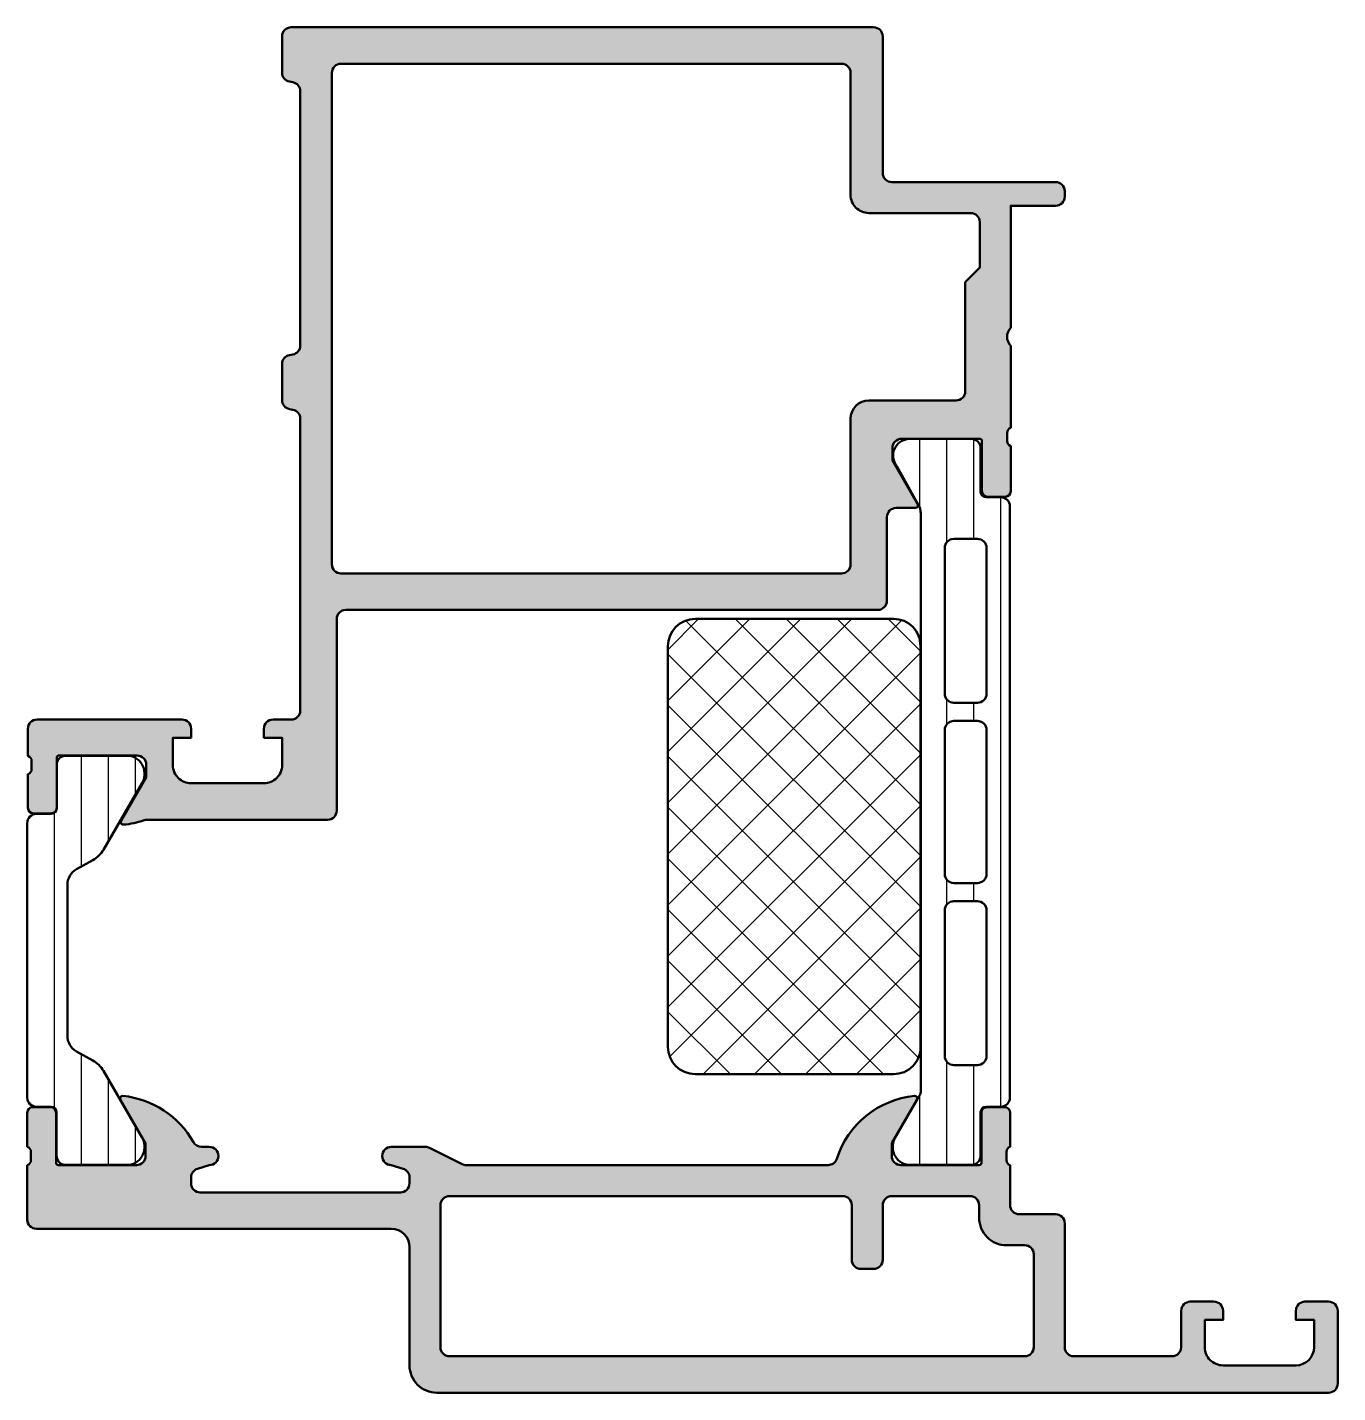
# Model space of a CAD drawing. Extents: x 0 to 72, y 0 to 75.
import ezdxf

# ---------------------------------------------------------------- set-up
doc = ezdxf.new("R2010")
doc.units = 0
for name, color, linetype, lineweight in [('0S-Alu contour', 7, 'Continuous', 50), ('0S-Alu hatch', 252, 'Continuous', 25), ('0S-Plastic contour', 254, 'Continuous', 50), ('0S-Plastic hatch', 253, 'Continuous', 25), ('0S-PT contour', 91, 'Continuous', 50), ('0S-PT hatch', 103, 'Continuous', 25)]:
    doc.layers.add(name, color=color, linetype=linetype, lineweight=lineweight)
pattern_1 = [(90, (0, 0), (-1.4859, 0), [])]

# ---------------------------------------------------------------- blocks, each defined once
blk = doc.blocks.new('431950__9B89834C_D002_4300_A5B4_DDCFFB249320_')
at = {"layer": '0S-Alu hatch'}
h = blk.add_hatch(color=256, dxfattribs=at)
edge = h.paths.add_edge_path()
edge.add_arc((14.50002968957158, 74.49997031042929), 0.5000296904521137, 90.0034019722571, 179.996599735218)
edge.add_line((14.00000000000001, 74.49999998509922), (13.99999999999999, 72.50979087050888))
edge.add_arc((14.50000000000009, 72.50979087050888), 0.5000000000001031, 180, 258.7504882437614)
edge.add_line((14.4024590178574, 72.01939739909767), (14.59754098214333, 71.98059491190284))
edge.add_ellipse((14.50000000000031, 71.49020144049258), major_axis=(-0.4999999999992148, 0), ratio=1, start_angle=180, end_angle=258.75048824370253, ccw=False)
edge.add_line((14.99999999999953, 71.49020144049258), (14.99999999999956, 57.51959215598192))
edge.add_ellipse((14.49999999999997, 57.51959215598222), major_axis=(-0.4999999999995986, 0), ratio=1, start_angle=101.24951175620322, end_angle=180, ccw=False)
edge.add_line((14.59754098214226, 57.02919868457144), (14.4024590178572, 56.99039619737717))
edge.add_arc((14.49999999999969, 56.50000272596634), 0.4999999999996878, 101.2495117562237, 180)
edge.add_line((14, 56.50000272596634), (13.99999999999999, 54.51959215598304))
edge.add_arc((14.49999999999954, 54.51959215598283), 0.4999999999995488, 180, 258.7504882437544)
edge.add_line((14.4024590178569, 54.02919868457217), (14.59754098214227, 53.99039619737719))
edge.add_ellipse((14.49999999999987, 53.50000272596636), major_axis=(-0.4999999999996712, 0), ratio=1, start_angle=180, end_angle=258.75048824378587, ccw=False)
edge.add_line((14.99999999999954, 53.50000272596636), (14.9991124199879, 37.472189952666))
edge.add_ellipse((14.49911242075456, 37.47221764141002), major_axis=(-0.5000000000000034, 0), ratio=1, start_angle=90.00000000000358, end_angle=179.9968271037323, ccw=False)
edge.add_line((14.4991124207546, 36.97221764141002), (13.50000000000056, 36.97221764140997))
edge.add_arc((13.50000000000037, 36.47221764140982), 0.5000000000001493, 89.9999999999776, 180)
edge.add_line((13.00000000000022, 36.47221764140982), (13.00000000000022, 35.97221764140991))
edge.add_line((13.00000000000022, 35.97221764140991), (13.99999999999999, 35.97221764140991))
edge.add_line((13.99999999999999, 35.97221764140991), (14.00000000000011, 34.47221764140991))
edge.add_ellipse((12.99999999999998, 34.47221764141007), major_axis=(-1.000000000000127, 0), ratio=1, start_angle=89.99999999998931, end_angle=180, ccw=False)
edge.add_line((12.99999999999979, 33.47221764140994), (9.000000000000314, 33.47221764140994))
edge.add_ellipse((9.00000000000017, 34.47221764140989), major_axis=(-0.9999999999999502, 0), ratio=1, start_angle=0, end_angle=90.00000000000819, ccw=False)
edge.add_line((8.00000000000022, 34.47221764140989), (8.00000000000032, 35.97221764140991))
edge.add_line((8.00000000000032, 35.97221764140991), (9.000000000000206, 35.97221764140989))
edge.add_line((9.000000000000206, 35.97221764140989), (9.000000000000448, 36.47221764140995))
edge.add_arc((8.500000000000396, 36.47221764140984), 0.5000000000000498, 0, 90.0000000000069)
edge.add_line((8.500000000000338, 36.97221764140989), (0.5350507295754028, 36.97221764140989))
edge.add_arc((0.5350037699317411, 36.47220356589752), 0.5000140777175213, 89.99461897271875, 180.0053810274637)
edge.add_line((0.0349896944193661, 36.47215660625344), (0.0349896944193446, 34.97328337556496))
edge.add_ellipse((-0.0438467521237129, 34.70576278357191), major_axis=(-0.2788950563273703, 0), ratio=1, start_angle=178.8354106258928, end_angle=253.58012358050098, ccw=False)
edge.add_line((0.2349906944192693, 34.70009437557349), (0.2349906944192739, 34.2465003755733))
edge.add_ellipse((-0.0438774012238916, 34.24083971609614), major_axis=(-0.278925541737149, 0), ratio=1, start_angle=106.4245945553694, end_angle=181.1628700729073, ccw=False)
edge.add_line((0.0349896944193444, 33.97329637557322), (0.0349896944193446, 32.12052914549158))
edge.add_arc((0.3349896944193027, 32.12052914549151), 0.2999999999999581, 180, 269.999999999998)
edge.add_line((0.334989694419292, 31.82052914549155), (1.314964013462184, 31.82052914549156))
edge.add_arc((1.314964013462237, 32.12052914549144), 0.2999999999998835, 269.9999999999898, 360)
edge.add_line((1.61496401346212, 32.12052914549143), (1.61496401346212, 34.88052714549167))
edge.add_ellipse((1.734964013461958, 34.88052714549167), major_axis=(-0.1199999999998376, 0), ratio=1, start_angle=269.99999999997283, end_angle=360, ccw=False)
edge.add_line((1.734964013462015, 35.00052714549151), (6.034982065024603, 35.00052714549139))
edge.add_ellipse((6.034992386847585, 34.50045450860023), major_axis=(-0.500072636997686, 0), ratio=1, start_angle=179.9988173780284, end_angle=270.0011826219834, ccw=False)
edge.add_line((6.535065023738747, 34.50044418677735), (6.535065023738702, 33.80034152471399))
edge.add_line((6.535065023738702, 33.80034152471399), (5.153569566116857, 31.40752120168657))
edge.add_arc((5.273046424223482, 31.33854120549643), 0.137959992379756, 149.999999999874, 275.6225775506591)
edge.add_arc((4.79689245497784, 36.17706372961142), 4.999854974563695, 275.620383930112, 288.8512525792921)
edge.add_ellipse((6.573963623886703, 30.97221764140929), major_axis=(-0.500000000000648, 0), ratio=1, start_angle=270.00000000000836, end_angle=288.85125257930247, ccw=False)
edge.add_line((6.57396362388663, 31.47221764140994), (16.4988078476365, 31.47221764140994))
edge.add_arc((16.4988078476365, 31.97221764140994), 0.5000000000000036, 270, 359.9968271037321)
edge.add_line((16.99880784686984, 31.9721899526666), (16.99939085375107, 42.50005788053073))
edge.add_ellipse((17.4993908529844, 42.50003019178669), major_axis=(-0.4999999999999945, 0), ratio=1, start_angle=270, end_angle=359.99682710373213, ccw=False)
edge.add_line((17.4993908529844, 43.00003019178669), (46.73491813919738, 43.00003019178681))
edge.add_arc((46.73491813919738, 43.50003019178681), 0.4999999999999929, 270, 360)
edge.add_line((47.23491813919737, 43.50003019178681), (47.23491813919679, 48.09628733651551))
edge.add_ellipse((47.73491813919679, 48.09628733651558), major_axis=(-0.5, 0), ratio=1, start_angle=270.0000000000122, end_angle=360, ccw=False)
edge.add_line((47.73491813919668, 48.59628733651558), (48.80443718216477, 48.59628733651579))
edge.add_arc((48.79620423706732, 48.73508892531612), 0.1390455408795065, 273.3944926787504, 384.0558721559304)
edge.add_line((48.92317344925563, 48.79176768319554), (47.53492882034882, 51.19629344003112))
edge.add_line((47.53492882034882, 51.19629344003112), (47.53492882034914, 51.89629038828366))
edge.add_ellipse((48.03490593315508, 51.89631327680629), major_axis=(-0.499977113329852, 0), ratio=1, start_angle=-90.00349721634541, end_angle=0.002622951468595147, ccw=False)
edge.add_line((48.03493645072805, 52.39629038920478), (52.33494687330324, 52.39629038920476))
edge.add_ellipse((52.33494687330351, 52.27629038920478), major_axis=(-0.1199999999999832, 0), ratio=1, start_angle=180, end_angle=270.0000000001255, ccw=False)
edge.add_line((52.45494687330349, 52.27629038920478), (52.45494687330339, 49.51629238920531))
edge.add_arc((52.75494687330335, 49.5162923892051), 0.2999999999999616, 180, 269.9999999999742)
edge.add_line((52.75494687330322, 49.21629238920514), (53.73492119234608, 49.21629238920515))
edge.add_arc((53.73492119234607, 49.51629238920523), 0.3000000000000824, 270.0000000000027, 360)
edge.add_line((54.03492119234615, 49.51629238920523), (54.03492119234615, 51.99974817946136))
edge.add_ellipse((54.11378828798909, 52.26729151998418), major_axis=(-0.2789255417369621, 0), ratio=1, start_angle=-1.1628700728726926, end_angle=73.5754054446839, ccw=False)
edge.add_line((53.8349201923461, 52.27295217946116), (53.8349201923461, 52.72654617946104))
edge.add_ellipse((54.11375763694965, 52.7322145874202), major_axis=(-0.278895054387537, 0), ratio=1, start_angle=-73.5801235804596, end_angle=1.164589374142281, ccw=False)
edge.add_line((54.03492119095474, 52.99973517755248), (54.03492119095449, 57.50003787969168))
edge.add_ellipse((54.55986874148015, 58.00003019178666), major_axis=(-0.7249567179887197, 0), ratio=1, start_angle=-43.605237785096676, end_angle=43.6052377851488, ccw=False)
edge.add_line((54.03492119095403, 58.50002250388115), (54.03492119095392, 65.20003019178671))
edge.add_line((54.03492119095392, 65.20003019178671), (56.49999427793448, 65.20003019178672))
edge.add_arc((56.5000247983121, 65.6999996763034), 0.499969485448219, 269.9965024088901, 360.0087431757383)
edge.add_line((56.99999427793919, 65.70007597024853), (56.99999427793856, 66.0000027259666))
edge.add_arc((56.50002479458587, 66.00003324540788), 0.4999694842841863, 359.9965025161795, 450.0069945411688)
edge.add_line((56.49996375942478, 66.50000272596654), (47.50000190733382, 66.5000027259663))
edge.add_ellipse((47.49999573219918, 66.99999655083198), major_axis=(-0.499993824903816, 0), ratio=1, start_angle=-0.000707626428607, end_angle=90.0007076270453, ccw=False)
edge.add_line((47.0000019073335, 67.00000272596574), (47.00000190733373, 74.50000272596635))
edge.add_arc((46.49999916646638, 74.49999998509888), 0.500002740874857, 0.0003140784807261, 89.99968592143273)
edge.add_line((46.50000190733396, 75.00000272596623), (14.50000000000024, 74.99999999999999))
edge = h.paths.add_edge_path()
edge.add_ellipse((17.23491733161353, 72.49998513753646), major_axis=(-0.5000102576030608, 0), ratio=1, start_angle=-90.0058188551472, end_angle=0.00581885512599456, ccw=False)
edge.add_line((17.23496811174569, 72.99999539256095), (44.73491813919635, 73.00000577772428))
edge.add_ellipse((44.73491283871664, 72.50000047724471), major_axis=(-0.5000053005076665, 0), ratio=1, start_angle=180.0006073835969, end_angle=269.9993926162049, ccw=False)
edge.add_line((45.23491813919622, 72.50000577772477), (45.23491813919656, 65.80003019176468))
edge.add_arc((46.23490288043639, 65.80001493311384), 0.9999847413562573, 179.9991257303668, 270.0004371381957)
edge.add_line((46.23491050982078, 64.8000301917867), (51.83491813919125, 64.80003019178666))
edge.add_ellipse((51.83487999164174, 64.29999204475547), major_axis=(-0.5000381484863153, 0), ratio=1, start_angle=180.0034967900412, end_angle=269.99562894632083, ccw=False)
edge.add_line((52.33491813919679, 64.30002256233372), (52.33491793015832, 61.80002240817487))
edge.add_line((52.33491793015832, 61.80002240817487), (51.53491357059601, 61.00001804861214))
edge.add_line((51.53491357059601, 61.00001804861214), (51.53491357059632, 55.0003480582888))
edge.add_ellipse((51.03492119789542, 55.0003404281958), major_axis=(-0.4999923727591069, 0), ratio=1, start_angle=89.99388005655823, end_angle=180.0008743575903, ccw=False)
edge.add_line((51.03486779212867, 54.50034805828891), (46.23491813918634, 54.50034805828884))
edge.add_arc((46.23491813919655, 53.5003480582884), 1.000000000000447, 90.000000000585, 180)
edge.add_line((45.2349181391961, 53.5003480582679), (45.23491813919712, 45.50003019178741))
edge.add_ellipse((44.73488762301571, 45.50006070796814), major_axis=(-0.5000305171125916, 0), ratio=1, start_angle=90.0034968428634, end_angle=179.9965033166905, ccw=False)
edge.add_line((44.73491814058889, 45.00003019178681), (17.23490707658993, 45.00003019178669))
edge.add_ellipse((17.23490707658986, 45.50003019178697), major_axis=(-0.5000000000002772, 0), ratio=1, start_angle=0, end_angle=90.00000000000807, ccw=False)
edge.add_line((16.73490707658958, 45.50003019178696), (16.73490707658904, 72.49993435740447))
at = {"layer": '0S-Alu contour', "color": 7}
for points in [[(14.00000000000001, 74.49999998509922), (13.99999999999999, 72.50979087050888)], [(46.50000190733396, 75.00000272596623), (14.50000000000024, 74.99999999999999)], [(47.0000019073335, 67.00000272596574), (47.00000190733373, 74.50000272596635)], [(17.23496811174569, 72.99999539256095), (44.73491813919635, 73.00000577772428)], [(14.4024590178574, 72.01939739909767), (14.59754098214333, 71.98059491190284)], [(16.73490707658958, 45.50003019178696), (16.73490707658904, 72.49993435740447)], [(45.23491813919622, 72.50000577772477), (45.23491813919656, 65.80003019176468)], [(14.99999999999953, 71.49020144049258), (14.99999999999956, 57.51959215598192)], [(56.49996375942478, 66.50000272596654), (47.50000190733382, 66.5000027259663)], [(56.99999427793919, 65.70007597024853), (56.99999427793856, 66.0000027259666)], [(46.23491050982078, 64.8000301917867), (51.83491813919125, 64.80003019178666)], [(54.03492119095403, 58.50002250388115), (54.03492119095392, 65.20003019178671), (56.49999427793448, 65.20003019178672)], [(52.33491813919679, 64.30002256233372), (52.33491793015832, 61.80002240817487), (51.53491357059601, 61.00001804861214), (51.53491357059632, 55.0003480582888)], [(14.59754098214226, 57.02919868457144), (14.4024590178572, 56.99039619737717)], [(54.03492119095474, 52.99973517755248), (54.03492119095449, 57.50003787969168)], [(14, 56.50000272596634), (13.99999999999999, 54.51959215598304)], [(14.4024590178569, 54.02919868457217), (14.59754098214227, 53.99039619737719)], [(51.03486779212867, 54.50034805828891), (46.23491813918634, 54.50034805828884)], [(14.99999999999954, 53.50000272596636), (14.9991124199879, 37.472189952666)], [(45.2349181391961, 53.5003480582679), (45.23491813919712, 45.50003019178741)], [(53.8349201923461, 52.27295217946116), (53.8349201923461, 52.72654617946104)], [(48.92317344925563, 48.79176768319554), (47.53492882034882, 51.19629344003112), (47.53492882034914, 51.89629038828366)], [(48.03493645072805, 52.39629038920478), (52.33494687330324, 52.39629038920476)], [(52.45494687330349, 52.27629038920478), (52.45494687330339, 49.51629238920531)], [(54.03492119234615, 49.51629238920523), (54.03492119234615, 51.99974817946136)], [(52.75494687330322, 49.21629238920514), (53.73492119234608, 49.21629238920515)], [(47.23491813919737, 43.50003019178681), (47.23491813919679, 48.09628733651551)], [(47.73491813919668, 48.59628733651558), (48.80443718216477, 48.59628733651579)], [(44.73491814058889, 45.00003019178681), (17.23490707658993, 45.00003019178669)], [(17.4993908529844, 43.00003019178669), (46.73491813919738, 43.00003019178681)], [(16.99880784686984, 31.9721899526666), (16.99939085375107, 42.50005788053073)], [(8.500000000000338, 36.97221764140989), (0.5350507295754028, 36.97221764140989)], [(14.4991124207546, 36.97221764141002), (13.50000000000056, 36.97221764140997)], [(0.0349896944193661, 36.47215660625344), (0.0349896944193446, 34.97328337556496)], [(8.00000000000022, 34.47221764140989), (8.00000000000032, 35.97221764140991), (9.000000000000206, 35.97221764140989), (9.000000000000448, 36.47221764140995)], [(13.00000000000022, 36.47221764140982), (13.00000000000022, 35.97221764140991), (13.99999999999999, 35.97221764140991), (14.00000000000011, 34.47221764140991)], [(0.2349906944192693, 34.70009437557349), (0.2349906944192739, 34.2465003755733)], [(1.61496401346212, 32.12052914549143), (1.61496401346212, 34.88052714549167)], [(1.734964013462015, 35.00052714549151), (6.034982065024603, 35.00052714549139)], [(6.535065023738747, 34.50044418677735), (6.535065023738702, 33.80034152471399), (5.153569566116857, 31.40752120168657)], [(0.0349896944193444, 33.97329637557322), (0.0349896944193446, 32.12052914549158)], [(12.99999999999979, 33.47221764140994), (9.000000000000314, 33.47221764140994)], [(0.334989694419292, 31.82052914549155), (1.314964013462184, 31.82052914549156)], [(6.57396362388663, 31.47221764140994), (16.4988078476365, 31.47221764140994)]]:
    blk.add_lwpolyline(points, dxfattribs=at)
for centre, radius, start, end in [((14.50002968957158, 74.49997031042929), 0.5000296904521137, 90.0034019722571, 179.996599735218), ((46.49999916646638, 74.49999998509888), 0.500002740874857, 0.0003140784807261, 89.99968592143273), ((14.50000000000009, 72.50979087050888), 0.5000000000001031, 180, 258.7504882437614), ((56.50002479458587, 66.00003324540788), 0.4999694842841863, 359.9965025161795, 90.00699454116881), ((46.23490288043639, 65.80001493311384), 0.9999847413562573, 179.9991257303668, 270.0004371381957), ((56.5000247983121, 65.6999996763034), 0.499969485448219, 269.9965024088901, 0.0087431757383448), ((14.49999999999969, 56.50000272596634), 0.4999999999996878, 101.2495117562237, 180), ((14.49999999999954, 54.51959215598283), 0.4999999999995488, 180, 258.7504882437544), ((46.23491813919655, 53.5003480582884), 1.000000000000447, 90.000000000585, 180), ((52.75494687330335, 49.5162923892051), 0.2999999999999616, 180, 269.9999999999742), ((53.73492119234607, 49.51629238920523), 0.3000000000000824, 270.0000000000027, 0), ((48.79620423706732, 48.73508892531612), 0.1390455408795065, 273.3944926787504, 24.05587215593031), ((46.73491813919738, 43.50003019178681), 0.4999999999999929, 270, 0), ((0.5350037699317411, 36.47220356589752), 0.5000140777175213, 89.99461897271875, 180.0053810274637), ((8.500000000000396, 36.47221764140984), 0.5000000000000498, 0, 90.0000000000069), ((13.50000000000037, 36.47221764140982), 0.5000000000001493, 89.9999999999776, 180), ((0.3349896944193027, 32.12052914549151), 0.2999999999999581, 180, 269.999999999998), ((1.314964013462237, 32.12052914549144), 0.2999999999998835, 269.9999999999898, 0), ((16.4988078476365, 31.97221764140994), 0.5000000000000036, 270, 359.9968271037321), ((5.273046424223482, 31.33854120549643), 0.137959992379756, 149.999999999874, 275.6225775506591), ((4.79689245497784, 36.17706372961142), 4.999854974563695, 275.620383930112, 288.8512525792921)]:
    blk.add_arc(centre, radius, start, end, dxfattribs=at)
at = {"layer": '0S-Alu contour', "color": 7, "extrusion": (0, 0, -1)}
for centre, radius, start, end in [((-17.23491733161353, 72.49998513753646), 0.5000102576030608, 359.994181144874, 90.00581885514713), ((-44.73491283871664, 72.50000047724471), 0.5000053005076665, 90.00060738379513, 179.9993926164031), ((-14.50000000000031, 71.49020144049258), 0.4999999999992148, 101.2495117562975, 180), ((-47.49999573219918, 66.99999655083198), 0.499993824903816, 269.9992923729547, 0.0007076264285856), ((-51.83487999164174, 64.29999204475547), 0.5000381484863153, 90.00437105367914, 179.9965032099588), ((-54.55986874148015, 58.00003019178666), 0.7249567179887197, 316.3947622148512, 43.60523778509672), ((-14.49999999999997, 57.51959215598222), 0.4999999999995986, 180, 258.7504882437968), ((-51.03492119789542, 55.0003404281958), 0.4999923727591069, 179.9991256424097, 270.0061199434419), ((-14.49999999999987, 53.50000272596636), 0.4999999999996712, 101.2495117562141, 180), ((-54.11375763694965, 52.7322145874202), 0.278895054387537, 358.8354106258577, 73.58012358045963), ((-48.03490593315508, 51.89631327680629), 0.499977113329852, 359.9973770485314, 90.00349721634537), ((-52.33494687330351, 52.27629038920478), 0.1199999999999832, 89.99999999987448, 180), ((-54.11378828798909, 52.26729151998418), 0.2789255417369621, 286.4245945553161, 1.162870072872746), ((-47.73491813919679, 48.09628733651558), 0.5, 0, 89.99999999998779), ((-17.23490707658986, 45.50003019178697), 0.5000000000002772, 269.9999999999919, 0), ((-44.73488762301571, 45.50006070796814), 0.5000305171125916, 180.0034966833096, 269.9965031571366), ((-17.4993908529844, 42.50003019178669), 0.4999999999999945, 0.0031728962678486, 90), ((-14.49911242075456, 37.47221764141002), 0.5000000000000034, 180.0031728962678, 269.9999999999964), ((0.0438467521237129, 34.70576278357191), 0.2788950563273703, 106.419876419499, 181.1645893741073), ((-1.734964013461958, 34.88052714549167), 0.1199999999998376, 0, 90.00000000002716), ((-6.034992386847585, 34.50045450860023), 0.500072636997686, 89.99881737801662, 180.0011826219717), ((0.0438774012238916, 34.24083971609614), 0.278925541737149, 178.8371299270927, 253.5754054446306), ((-9.00000000000017, 34.47221764140989), 0.9999999999999502, 269.9999999999918, 0), ((-12.99999999999998, 34.47221764141007), 1.000000000000127, 180, 270.0000000000107), ((-6.573963623886703, 30.97221764140929), 0.500000000000648, 71.1487474206975, 89.99999999999166)]:
    blk.add_arc(centre, radius, start, end, dxfattribs=at)
blk = doc.blocks.new('284454__24CDC099_28B9_456C_AE89_AC41EA3D5F14___2D44D7B4_A93B_47F6_B4A3_8F1FD97C505E_')
at = {"layer": '0S-Plastic hatch'}
h = blk.add_hatch(dxfattribs=at)
h.set_pattern_fill('ANSI31', color=256, scale=0.4680000000000001, angle=45, style=0)
h.set_pattern_definition(pattern_1)
edge = h.paths.add_edge_path()
edge.add_line((-7.6294020559e-06, 31.28999699999282), (-7.6293948794e-06, 16.209997))
edge.add_arc((0.499989691695923, 16.2099943210908), 0.499997321097979, 179.999693017615, 270.0003069820262)
edge.add_line((0.4999923706051207, 15.709997), (1.310323703938454, 15.709997))
edge.add_ellipse((1.310323703938454, 15.409997), major_axis=(-0.3000000000000007, 0), ratio=1, start_angle=180, end_angle=270, ccw=False)
edge.add_line((1.610323703938455, 15.409997), (1.609991753541432, 13.00999861706369))
edge.add_arc((2.109987730980048, 13.00999597743861), 0.4999959774455833, 179.9996975182267, 270.0003024811859)
edge.add_line((2.109990370605121, 12.51), (5.586531868704595, 12.51))
edge.add_arc((5.444221219713245, 13.49981807472285), 0.9999960709244753, 278.1816080518995, 392.7270160998404)
edge.add_line((6.285473868704593, 14.040453), (4.188705933879596, 17.67216209259299))
edge.add_arc((2.889667783688484, 16.92216216969432), 1.499999999999982, 29.99999659934485, 62.00574536424301)
edge.add_line((3.593742317279893, 18.24665416708351), (2.699993370605117, 18.748333))
edge.add_ellipse((3.199991779303303, 19.61435979444487), major_axis=(-1.000000408698504, 0), ratio=1, start_angle=4.5515024623909994e-05, end_angle=60.00011879919862, ccw=False)
edge.add_line((2.199991370605114, 19.61435900005751), (2.199991370605118, 27.885635))
edge.add_ellipse((3.199991779303299, 27.88563420555512), major_axis=(-1.000000408698496, 0), ratio=1, start_angle=299.9998812008012, end_angle=359.9999544849754, ccw=False)
edge.add_line((2.699993370605121, 28.75166099999999), (3.593742317279904, 29.25333983291649))
edge.add_arc((2.889667783688459, 30.57783183030564), 1.499999999999975, 297.9942546357587, 330.0000034006568)
edge.add_line((4.188705933879587, 29.82783190740702), (6.285473868704588, 33.459541))
edge.add_arc((5.444221219713245, 34.00017592527715), 0.99999607092447, 327.2729839001595, 441.8183919481005)
edge.add_line((5.586531868704592, 34.98999399999999), (2.119990370605123, 34.989994))
edge.add_arc((2.109955521589899, 34.49750792104108), 0.492588302909325, 88.83270822949655, 180.8738604072858)
edge.add_line((1.617424509435016, 34.48999538293631), (1.625466920555197, 32.08999700000569))
edge.add_ellipse((1.298939235349561, 32.1174815384673), major_axis=(-0.3276823600076747, 0), ratio=1, start_angle=91.99099302908519, end_angle=175.1886322287229, ccw=False)
edge.add_line((1.310323703938443, 31.78999699999999), (0.4999923706051171, 31.789997))
edge.add_arc((0.499989691695923, 31.28999967890202), 0.499997321105152, 89.99969301797422, 180.0003069823849)
at = {"layer": '0S-Plastic contour', "color": 7}
for points in [[(5.586531868704592, 34.98999399999999), (2.119990370605123, 34.989994)], [(1.617424509435016, 34.48999538293631), (1.625466920555197, 32.08999700000569)], [(4.188705933879587, 29.82783190740702), (6.285473868704588, 33.459541)], [(1.310323703938443, 31.78999699999999), (0.4999923706051171, 31.789997)], [(-7.6294020559e-06, 31.28999699999282), (-7.6293948794e-06, 16.209997)], [(2.699993370605121, 28.75166099999999), (3.593742317279904, 29.25333983291649)], [(2.199991370605114, 19.61435900005751), (2.199991370605118, 27.885635)], [(3.593742317279893, 18.24665416708351), (2.699993370605117, 18.748333)], [(6.285473868704593, 14.040453), (4.188705933879596, 17.67216209259299)], [(0.4999923706051207, 15.709997), (1.310323703938454, 15.709997)], [(1.610323703938455, 15.409997), (1.609991753541432, 13.00999861706369)], [(2.109990370605121, 12.51), (5.586531868704595, 12.51)]]:
    blk.add_lwpolyline(points, dxfattribs=at)
for centre, radius, start, end in [((2.109955521589899, 34.49750792104108), 0.492588302909325, 88.83270822949655, 180.8738604072858), ((5.444221219713245, 34.00017592527715), 0.99999607092447, 327.2729839001595, 81.81839194810055), ((0.499989691695923, 31.28999967890202), 0.499997321105152, 89.99969301797422, 180.0003069823849), ((2.889667783688459, 30.57783183030564), 1.499999999999975, 297.9942546357587, 330.0000034006568), ((2.889667783688484, 16.92216216969432), 1.499999999999982, 29.99999659934485, 62.00574536424301), ((0.499989691695923, 16.2099943210908), 0.499997321097979, 179.999693017615, 270.0003069820262), ((5.444221219713245, 13.49981807472285), 0.9999960709244753, 278.1816080518995, 32.72701609984042), ((2.109987730980048, 13.00999597743861), 0.4999959774455833, 179.9996975182267, 270.0003024811859)]:
    blk.add_arc(centre, radius, start, end, dxfattribs=at)
at = {"layer": '0S-Plastic contour', "color": 7, "extrusion": (0, 0, -1)}
for centre, radius, start, end in [((-1.298939235349561, 32.1174815384673), 0.3276823600076747, 184.8113677712772, 268.0090069709148), ((-3.199991779303299, 27.88563420555512), 1.000000408698496, 4.55150246153e-05, 60.00011879919878), ((-3.199991779303303, 19.61435979444487), 1.000000408698504, 299.9998812008014, 359.9999544849754), ((-1.310323703938454, 15.409997), 0.3000000000000007, 90, 180)]:
    blk.add_arc(centre, radius, start, end, dxfattribs=at)
blk = doc.blocks.new('431970__9714DFAD_62D0_4A89_B2F2_362D73EDA65A_')
at = {"layer": '0S-PT hatch'}
h = blk.add_hatch(dxfattribs=at)
h.set_pattern_fill('ANSI37', color=256, scale=0.625, angle=90, style=0)
h.set_pattern_definition([(135, (0, 0), (-1.403165018917055, -1.403165018917055), []), (225, (0, 0), (1.403165018917055, -1.403165018917055), [])])
edge = h.paths.add_edge_path()
edge.add_line((36.69996628875376, 17.49999422192446), (47.59999871368052, 17.49999422192446))
edge.add_arc((47.61964838520436, 18.95255500986391), 1.452693688376969, 269.2249724837489, 361.8713855417154)
edge.add_line((49.07156727874125, 18.99999422192446), (49.06804490726063, 40.99999422192445))
edge.add_arc((47.62201758006227, 41.05315748841524), 1.447004272249524, 357.8944661408572, 450.8718957020458)
edge.add_line((47.59999871368051, 42.49999422192447), (36.69996628875376, 42.49999422192445))
edge.add_arc((36.69997123263357, 40.99998927804464), 1.500004943887955, 90.0001888416759, 179.9998111576982)
edge.add_line((35.19996628875376, 40.99999422194083), (35.19996628875376, 18.99999422192445))
edge.add_arc((36.69996806924427, 18.99999600241496), 1.500001780491563, 180.0000680184912, 269.999931990353)
at = {"layer": '0S-PT contour', "color": 7}
for points in [[(47.59999871368051, 42.49999422192447), (36.69996628875376, 42.49999422192445)], [(35.19996628875376, 40.99999422194083), (35.19996628875376, 18.99999422192445)], [(49.07156727874125, 18.99999422192446), (49.06804490726063, 40.99999422192445)], [(36.69996628875376, 17.49999422192446), (47.59999871368052, 17.49999422192446)]]:
    blk.add_lwpolyline(points, dxfattribs=at)
for centre, radius, start, end in [((36.69997123263357, 40.99998927804464), 1.500004943887955, 90.0001888416759, 179.9998111576982), ((47.62201758006227, 41.05315748841524), 1.447004272249524, 357.8944661408572, 90.87189570204586), ((36.69996806924427, 18.99999600241496), 1.500001780491563, 180.0000680184912, 269.999931990353), ((47.61964838520436, 18.95255500986391), 1.452693688376969, 269.2249724837489, 1.871385541715401)]:
    blk.add_arc(centre, radius, start, end, dxfattribs=at)
blk = doc.blocks.new('284454__CC784BE7_C7D1_40D1_9DDD_32430DC9F076___A462BD64_E3CE_462A_8F32_A4D7EE7A7F55_')
at = {"layer": '0S-Plastic hatch'}
h = blk.add_hatch(dxfattribs=at)
h.set_pattern_fill('ANSI31', color=256, scale=0.4680000000000001, angle=45, style=0)
h.set_pattern_definition(pattern_1)
edge = h.paths.add_edge_path()
edge.add_line((53.987715328793, 48.68629338920516), (53.99228467120704, 16.20999427403328))
edge.add_ellipse((53.49228735011624, 16.20999159512409), major_axis=(-0.499997321097979, 0), ratio=1, start_angle=89.99969301797381, end_angle=180.000306982385, ccw=False)
edge.add_line((53.49228467120704, 15.70999427403328), (52.68195333787372, 15.70999427403329))
edge.add_arc((52.68195333787373, 15.40999427403327), 0.3000000000000185, 90.00000000000136, 180)
edge.add_line((52.38195333787371, 15.40999427403327), (52.38228528827074, 13.00999589109693))
edge.add_ellipse((51.88228931083215, 13.00999325147185), major_axis=(-0.4999959774455549, 0), ratio=1, start_angle=89.99969751881491, end_angle=180.0003024817733, ccw=False)
edge.add_line((51.88228667120708, 12.50999727403327), (48.40574517310756, 12.50999727403327))
edge.add_ellipse((48.54805582209892, 13.49981534875613), major_axis=(-0.9999960709244804, 0), ratio=1, start_angle=-32.72701609984068, end_angle=81.81839194809982, ccw=False)
edge.add_line((47.70680317310757, 14.04045027403328), (49.02527288759421, 16.32410712078346))
edge.add_arc((48.59226017086346, 16.57410709508302), 0.5000000000003318, 330.0000034006769, 359.9999400896623)
edge.add_line((49.09226017086351, 16.5741065722667), (49.08769082844952, 48.32218109092396))
edge.add_ellipse((59.6170865911579, 49.77423669934173), major_axis=(-10.62904702302509, 0), ratio=1, start_angle=6.38221643446002, end_angle=7.8518456659094795, ccw=False)
edge.add_line((49.05391341425787, 48.59270673675165), (47.77784333007002, 50.90061279380279))
edge.add_ellipse((48.48181601087452, 51.47885508073577), major_axis=(-0.9110113488406933, 0), ratio=1, start_angle=-84.92169116498258, end_angle=39.39964074305669, ccw=False)
edge.add_line((48.40117583069349, 52.38629038920515), (51.87771732879301, 52.38629038920516))
edge.add_ellipse((51.8777199684181, 51.88629441176656), major_axis=(-0.499995977445562, 0), ratio=1, start_angle=179.9996975182268, end_angle=270.00030248118753, ccw=False)
edge.add_line((52.37771594585669, 51.88629177213637), (52.37738399545967, 49.48629338920516))
edge.add_arc((52.67738399545965, 49.48629338920515), 0.29999999999999, 180, 269.9999999999986)
edge.add_line((52.67738399545965, 49.18629338920516), (53.487715328793, 49.18629338920516))
edge.add_ellipse((53.4877180077022, 48.68629606811436), major_axis=(-0.499997321097979, 0), ratio=1, start_angle=179.9996930176151, end_angle=270.0003069820262, ccw=False)
edge = h.paths.add_edge_path()
edge.add_line((52.70667770802228, 38.39687214134915), (52.70667770802228, 46.3968843480363))
edge.add_arc((52.20669296681137, 46.39688434804151), 0.4999847412109091, 0, 90)
edge.add_line((52.20669296681137, 46.89686908925241), (50.90668228565897, 46.89686908925243))
edge.add_arc((50.90668228565898, 46.39685383046339), 0.5000152587890412, 90.00000000000081, 180)
edge.add_line((50.40666702686994, 46.39685383045818), (50.40666702686994, 38.39687214135668))
edge.add_arc((50.90666338751326, 38.39686850199761), 0.4999963606565677, 179.9995829571354, 270.0004170425911)
edge.add_line((50.90666702686994, 37.8968721413543), (52.20666113313782, 37.8968721413543))
edge.add_arc((52.20667770593464, 38.39687214316728), 0.500000002087643, 269.9981008973838, 360)
edge = h.paths.add_edge_path()
edge.add_line((52.70667770802228, 28.49687214134909), (52.70667770802228, 36.39687214134909))
edge.add_arc((52.20667770802228, 36.3968721413543), 0.5, 0, 90)
edge.add_line((52.20667770802228, 36.89687214135429), (50.90666702686994, 36.89687214135429))
edge.add_arc((50.90666702686993, 36.3968721413543), 0.4999999999999929, 89.9999999999992, 180)
edge.add_line((50.40666702686994, 36.39687214134911), (50.40666702686994, 28.4968721413543))
edge.add_arc((50.90666702686995, 28.4968721413543), 0.5000000000000142, 180, 269.9999999988063)
edge.add_line((50.90666702685954, 27.99687214135429), (52.20667770801188, 27.99687214135429))
edge.add_arc((52.20667770802228, 28.49687214135429), 0.4999999999999965, 269.999999998808, 360)
edge = h.paths.add_edge_path()
edge.add_line((52.70667770803268, 18.49687519346142), (52.70667770803268, 26.49687214134909))
edge.add_arc((52.20667770587537, 26.49687213947163), 0.5000000021573144, 0, 90.00189908949643)
edge.add_line((52.20666113319305, 26.99687214135428), (50.90666702688031, 26.9968721413543))
edge.add_arc((50.9066633875236, 26.49687578071104), 0.4999963606565038, 89.9995829574049, 180.0004170428646)
edge.add_line((50.40666702688034, 26.49687214135428), (50.40666702688034, 18.496875193469))
edge.add_arc((50.90666338752371, 18.49687155410993), 0.4999963606566175, 179.9995829571354, 270.0004170425854)
edge.add_line((50.90666702688034, 17.99687519346656), (52.20666113314823, 17.99687519346656))
edge.add_arc((52.20667770594506, 18.49687519527954), 0.5000000020876358, 269.9981008973821, 360)
at = {"layer": '0S-Alu contour', "color": 7}
for points in [[(52.20669296681137, 46.89686908925241), (50.90668228565897, 46.89686908925243)], [(50.40666702686994, 46.39685383045818), (50.40666702686994, 38.39687214135668)], [(52.70667770802228, 38.39687214134915), (52.70667770802228, 46.3968843480363)], [(50.90666702686994, 37.8968721413543), (52.20666113313782, 37.8968721413543)], [(52.20667770802228, 36.89687214135429), (50.90666702686994, 36.89687214135429)], [(50.40666702686994, 36.39687214134911), (50.40666702686994, 28.4968721413543)], [(52.70667770802228, 28.49687214134909), (52.70667770802228, 36.39687214134909)], [(50.90666702685954, 27.99687214135429), (52.20667770801188, 27.99687214135429)], [(50.40666702688034, 26.49687214135428), (50.40666702688034, 18.496875193469)], [(52.20666113319305, 26.99687214135428), (50.90666702688031, 26.9968721413543)], [(52.70667770803268, 18.49687519346142), (52.70667770803268, 26.49687214134909)], [(50.90666702688034, 17.99687519346656), (52.20666113314823, 17.99687519346656)]]:
    blk.add_lwpolyline(points, dxfattribs=at)
for centre, radius, start, end in [((50.90668228565898, 46.39685383046339), 0.5000152587890412, 90.00000000000081, 180), ((52.20669296681137, 46.39688434804151), 0.4999847412109091, 0, 90), ((50.90666338751326, 38.39686850199761), 0.4999963606565677, 179.9995829571354, 270.0004170425911), ((52.20667770593464, 38.39687214316728), 0.500000002087643, 269.9981008973838, 0), ((50.90666702686993, 36.3968721413543), 0.4999999999999929, 89.9999999999992, 180), ((52.20667770802228, 36.3968721413543), 0.5, 0, 90), ((50.90666702686995, 28.4968721413543), 0.5000000000000142, 180, 269.9999999988063), ((52.20667770802228, 28.49687214135429), 0.4999999999999965, 269.999999998808, 0), ((50.9066633875236, 26.49687578071104), 0.4999963606565038, 89.9995829574049, 180.0004170428646), ((52.20667770587537, 26.49687213947163), 0.5000000021573144, 0, 90.00189908949643), ((50.90666338752371, 18.49687155410993), 0.4999963606566175, 179.9995829571354, 270.0004170425854), ((52.20667770594506, 18.49687519527954), 0.5000000020876358, 269.9981008973821, 0)]:
    blk.add_arc(centre, radius, start, end, dxfattribs=at)
at = {"layer": '0S-Plastic contour', "color": 7}
for points in [[(48.40117583069349, 52.38629038920515), (51.87771732879301, 52.38629038920516)], [(52.37771594585669, 51.88629177213637), (52.37738399545967, 49.48629338920516)], [(49.05391341425787, 48.59270673675165), (47.77784333007002, 50.90061279380279)], [(52.67738399545965, 49.18629338920516), (53.487715328793, 49.18629338920516)], [(49.09226017086351, 16.5741065722667), (49.08769082844952, 48.32218109092396)], [(53.987715328793, 48.68629338920516), (53.99228467120704, 16.20999427403328)], [(47.70680317310757, 14.04045027403328), (49.02527288759421, 16.32410712078346)], [(52.38195333787371, 15.40999427403327), (52.38228528827074, 13.00999589109693)], [(53.49228467120704, 15.70999427403328), (52.68195333787372, 15.70999427403329)], [(51.88228667120708, 12.50999727403327), (48.40574517310756, 12.50999727403327)]]:
    blk.add_lwpolyline(points, dxfattribs=at)
at = {"layer": '0S-Plastic contour', "color": 7, "extrusion": (0, 0, -1)}
for centre, radius, start, end in [((-48.48181601087452, 51.47885508073577), 0.9110113488406933, 320.6003592569433, 84.92169116498265), ((-51.8777199684181, 51.88629441176656), 0.499995977445562, 89.9996975188125, 180.0003024817733), ((-53.4877180077022, 48.68629606811436), 0.499997321097979, 89.99969301797381, 180.0003069823849), ((-59.6170865911579, 49.77423669934173), 10.62904702302509, 352.1481543340905, 353.61778356554), ((-53.49228735011624, 16.20999159512409), 0.499997321097979, 179.999693017615, 270.0003069820262), ((-48.54805582209892, 13.49981534875613), 0.9999960709244804, 278.1816080519002, 32.72701609984066), ((-51.88228931083215, 13.00999325147185), 0.4999959774455549, 179.9996975182267, 270.0003024811851)]:
    blk.add_arc(centre, radius, start, end, dxfattribs=at)
at = {"layer": '0S-Plastic contour', "color": 7}
for centre, radius, start, end in [((52.67738399545965, 49.48629338920515), 0.29999999999999, 180, 269.9999999999986), ((48.59226017086346, 16.57410709508302), 0.5000000000003318, 330.0000034006769, 359.9999400896623), ((52.68195333787373, 15.40999427403327), 0.3000000000000185, 90.00000000000136, 180)]:
    blk.add_arc(centre, radius, start, end, dxfattribs=at)
blk = doc.blocks.new('398420__3B0FA286_DED9_4B81_B0B0_BEC5C6BC461B_')
at = {"layer": '0S-Alu hatch'}
h = blk.add_hatch(color=256, dxfattribs=at)
edge = h.paths.add_edge_path()
edge.add_line((22.499969482422, 0), (71.49995422363249, 4.26e-14))
edge.add_arc((71.49993840917438, 0.500015814458493), 0.5000158147085396, 270.001812146093, 359.9981878538209)
edge.add_line((71.99995422363283, 0.4999999999996323), (71.9999542236326, 4.500000000000177))
edge.add_arc((71.49992370605437, 4.499969482421706), 0.5000305185094902, 0.0034968434056635, 89.99650315719192)
edge.add_line((71.49995422362716, 4.999999999999931), (70.19993591308037, 4.999999999999816))
edge.add_arc((70.199920653132, 4.500030514260476), 0.4999694859722198, 89.99825123200146, 180.0078688569588)
edge.add_line((69.69995117187489, 4.499961849720262), (69.69995117187479, 3.999999999999943))
edge.add_line((69.69995117187479, 3.999999999999943), (70.69995117187456, 3.999999999999957))
edge.add_line((70.69995117187456, 3.999999999999957), (70.69995117187514, 2.499999999999948))
edge.add_ellipse((69.69991971223452, 2.500031459640636), major_axis=(-1.000031460135462, 0), ratio=1, start_angle=90.00180244787413, end_angle=179.9981975521923, ccw=False)
edge.add_line((69.6999511718742, 1.500000000000012), (65.69995117186421, 1.499999999999985))
edge.add_ellipse((65.69995117187472, 2.500000000029064), major_axis=(-1.000000000029078, 0), ratio=1, start_angle=-0.0004371304394226172, end_angle=89.99999999939831, ccw=False)
edge.add_line((64.69995117187474, 2.500007629394492), (64.6999511718749, 4.000000000000112))
edge.add_line((64.6999511718749, 4.000000000000112), (65.69995117187467, 4.000000000000027))
edge.add_line((65.69995117187467, 4.000000000000027), (65.69995117187467, 4.500000000000028))
edge.add_arc((65.19992065429648, 4.499969482421811), 0.5000305185094618, 0.0034968434056635, 89.99650315719192)
edge.add_line((65.19995117186926, 5.000000000000007), (63.89994812011706, 5.000000000000341))
edge.add_arc((63.89995628207451, 4.499991838042584), 0.5000081620243741, 90.00093527616097, 179.999064723801)
edge.add_line((63.39994812011674, 4.500000000000361), (63.39994812011674, 2.500000000000468))
edge.add_ellipse((62.89991760253855, 2.500030517578357), major_axis=(-0.5000305185094689, 0), ratio=1, start_angle=90.00349684282202, end_angle=179.9965031565945, ccw=False)
edge.add_line((62.89994812011144, 2.000000000000154), (57.49995422363294, 2))
edge.add_ellipse((57.49996238559011, 2.500008161957402), major_axis=(-0.5000081620240194, 0), ratio=1, start_angle=0.0009352761990157887, end_angle=89.99906472386999, ccw=False)
edge.add_line((56.99995422363271, 2.499999999999625), (56.99995422363248, 9.30000305175822))
edge.add_arc((56.49996948218909, 9.300018310081606), 0.4999847416762151, 359.9982514715724, 450.0000000005967)
edge.add_line((56.49996948218388, 9.800003051757821), (54.4999618530219, 9.800003051757724))
edge.add_ellipse((54.4999465949363, 10.29998779349308), major_axis=(-0.499984741968177, 0), ratio=1, start_angle=0.0008742896432067937, end_angle=90.001748501174, ccw=False)
edge.add_line((53.99996185302633, 10.29998016410946), (53.99992752305357, 12.49999727403328))
edge.add_ellipse((54.07876396959661, 12.76751786602641), major_axis=(-0.2788950563274393, 0), ratio=1, start_angle=-1.1645893740957263, end_angle=73.58012358050968, ccw=False)
edge.add_line((53.79992652305356, 12.77318627402478), (53.79992652305356, 13.22678027402478))
edge.add_ellipse((54.07879461869673, 13.23244093350185), major_axis=(-0.2789255417371577, 0), ratio=1, start_angle=-73.57540544464399, end_angle=1.162870072887472, ccw=False)
edge.add_line((53.99992752305355, 13.49998427402479), (53.99992752305355, 15.37999527403328))
edge.add_arc((53.69992752305354, 15.37999527403329), 0.3000000000000114, 0, 89.99999999999729)
edge.add_line((53.69992752305356, 15.6799952740333), (52.71995320401079, 15.67999527403329))
edge.add_arc((52.71995320401078, 15.37999527403328), 0.300000000000006, 89.99999999999864, 180)
edge.add_line((52.41995320401078, 15.37999527403328), (52.41995320401078, 12.6199972740333))
edge.add_ellipse((52.29995320401076, 12.6199972740333), major_axis=(-0.1200000000000187, 0), ratio=1, start_angle=90, end_angle=180, ccw=False)
edge.add_line((52.29995320401076, 12.49999727403328), (47.99993515244809, 12.49999727403376))
edge.add_ellipse((47.99992483233749, 12.99998695392327), major_axis=(-0.4999896799960199, 0), ratio=1, start_angle=-0.001182622279827683, end_angle=90.00118262197208, ccw=False)
edge.add_line((47.49993515244798, 12.99999727403386), (47.49993515244833, 13.69999422227575))
edge.add_line((47.49993515244833, 13.69999422227575), (48.88817978135461, 16.10451997911162))
edge.add_arc((48.76121506829301, 16.16120146979521), 0.1390425465421586, 335.9423438027915, 455.6316811032635)
edge.add_arc((49.23823630737611, 11.3237064463568), 5.000000000000047, 95.63168110326338, 162.2549428576206)
edge.add_ellipse((43.99990355147051, 13.00001178392419), major_axis=(-0.5000117860191926, 0), ratio=1, start_angle=90.4175263295038, end_angle=162.2549428576213, ccw=False)
edge.add_line((44.00354720969085, 12.50001327401353), (24.11804513068494, 12.50001327401352))
edge.add_ellipse((24.11804513068484, 13.00001327401344), major_axis=(-0.4999999999999166, 0), ratio=1, start_angle=63.43087387619312, end_angle=90.00000000001182, ccw=False)
edge.add_line((23.89440652711622, 12.55281558283671), (22.10533032933539, 13.44751273902496))
edge.add_arc((21.8822961866252, 13.00001327401351), 0.5000000000000023, 63.5082923648127, 89.99999999999594)
edge.add_line((21.88229618662524, 13.50001327401351), (19.99999237060547, 13.50001327401348))
edge.add_arc((19.99999237060547, 13.00001327401348), 0.5, 90, 270)
edge.add_line((19.99999237060547, 12.50001327401348), (20.65711374506651, 12.29999814156888))
edge.add_ellipse((20.49998493629722, 11.82532927019139), major_axis=(-0.5000000000000366, 0), ratio=1, start_angle=180, end_angle=251.6839973318905, ccw=False)
edge.add_line((20.99998493629726, 11.82532927019139), (20.99998493629716, 11.50000577239742))
edge.add_ellipse((20.49998473990891, 11.49999833657204), major_axis=(-0.5000001964435411, 0), ratio=1, start_angle=89.99565096740548, end_angle=180.0008520823531, ccw=False)
edge.add_line((20.49994678742501, 10.99999814156889), (9.499992370605076, 10.99999814156894))
edge.add_ellipse((9.499984935902363, 11.4999907070375), major_axis=(-0.4999925655238425, 0), ratio=1, start_angle=-0.0017262243267737176, end_angle=90.00085196684267, ccw=False)
edge.add_line((8.999992370605447, 11.50000577096258), (8.999992370605376, 11.82532927019164))
edge.add_ellipse((9.499992370605296, 11.82532927019163), major_axis=(-0.4999999999999201, 0), ratio=1, start_angle=288.3160026681455, end_angle=360, ccw=False)
edge.add_line((9.342863561835745, 12.29999814156891), (9.999992370605346, 12.50001327401342))
edge.add_arc((9.99999237060534, 13.00001327401342), 0.5000000000000018, 270.0000000000008, 450.0000000000007)
edge.add_line((9.999992370605334, 13.50001327401343), (9.566823506924555, 13.50001327401331))
edge.add_ellipse((9.56682350692454, 14.00001327400792), major_axis=(-0.4999999999946123, 0), ratio=1, start_angle=29.127376472212802, end_angle=90.00000000000159, ccw=False)
edge.add_arc((4.761769129438288, 11.32392428366196), 4.999999999981211, 29.11358337098852, 84.37742244926413)
edge.add_arc((5.238112155253851, 16.16241336084328), 0.1381197846482467, 84.37742244933403, 210.0000000001343)
edge.add_line((5.118496912983395, 16.09335346851888), (6.499992370605262, 13.70053314549143))
edge.add_line((6.499992370605262, 13.70053314549143), (6.499992370605307, 13.00053314549177))
edge.add_ellipse((5.99999237060512, 13.00053314549183), major_axis=(-0.5000000000001866, 0), ratio=1, start_angle=89.99999999999312, end_angle=180, ccw=False)
edge.add_line((5.99999237060506, 12.50053314549164), (1.699966689647965, 12.50053314549151))
edge.add_ellipse((1.699966689647965, 12.62053314549157), major_axis=(-0.1200000000000614, 0), ratio=1, start_angle=0, end_angle=90, ccw=False)
edge.add_line((1.579966689647903, 12.62053314549157), (1.5799666896479, 15.38053114549157))
edge.add_arc((1.279966689647892, 15.38053114549157), 0.3000000000000078, 0, 90)
edge.add_line((1.279966689647892, 15.68053114549157), (0.2999923706051213, 15.68053114549157))
edge.add_arc((0.2999923706051248, 15.38053114549156), 0.300000000000006, 90.00000000000067, 180)
edge.add_line((-7.6293948812e-06, 15.38053114549156), (-7.6293948865e-06, 13.50052014548305))
edge.add_ellipse((-0.0788747250380446, 13.23297680496012), major_axis=(-0.2789255417371362, 0), ratio=1, start_angle=178.8371299271139, end_angle=253.5754054446465, ccw=False)
edge.add_line((0.1999933706051101, 13.22731614548307), (0.1999933706051102, 12.77372214548305))
edge.add_ellipse((-0.0788440759379299, 12.76805373748467), major_axis=(-0.2788950563274273, 0), ratio=1, start_angle=106.41987641949419, end_angle=181.1645893740988, ccw=False)
edge.add_line((-7.6293948791e-06, 12.50053314549157), (-7.629394652e-06, 9.500003814697463))
edge.add_arc((0.499969307223175, 9.499980751315068), 0.4999769371497713, 179.9973570091198, 270.0026429908307)
edge.add_line((0.4999923706053515, 9.00000381469724), (20.00000000000011, 8.999996185302791))
edge.add_ellipse((19.99995682087104, 7.999953005815286), major_axis=(-1.000043180419682, 0), ratio=1, start_angle=180.0029110088259, end_angle=269.9975261249637, ccw=False)
edge.add_line((21.00000000000001, 8.000003814697685), (21.00000000000001, 1.500000000000228))
edge.add_arc((22.49995687720091, 1.499956877767798), 1.499956877820764, 179.998352804877, 270.0004814978208)
edge = h.paths.add_edge_path()
edge.add_line((54.79994354224176, 2.000000000000156), (23.19995727539016, 1.999999999999928))
edge.add_ellipse((23.19998141514527, 2.500024139755041), major_axis=(-0.5000241403378118, 0), ratio=1, start_angle=0.002766078385491255, end_angle=89.99723392137417, ccw=False)
edge.add_line((22.69995727539015, 2.50000000000027), (22.69995727539061, 10.29999694824248))
edge.add_ellipse((23.19995727539038, 10.29999694824248), major_axis=(-0.4999999999997727, 0), ratio=1, start_angle=269.999999999987, end_angle=360, ccw=False)
edge.add_line((23.19995727539049, 10.79999694824225), (44.79995880125603, 10.79999694825567))
edge.add_ellipse((44.79996244061243, 10.30000058759877), major_axis=(-0.4999963606701391, 0), ratio=1, start_angle=179.9995829571355, end_angle=270.00041704256006, ccw=False)
edge.add_line((45.29995880126933, 10.29999694824191), (45.29995880126967, 7.299996948253674))
edge.add_arc((45.79997406151419, 7.300012205867581), 0.5000152604773046, 180.0017483404038, 269.9938803367057)
edge.add_line((45.79992065574755, 6.799996948242365), (46.49995880126392, 6.799996948242478))
edge.add_arc((46.49998932117585, 7.299966432119363), 0.4999694848084073, 269.9965024622522, 360.0078688581631)
edge.add_line((46.99995880126915, 7.300035096669873), (46.99995880126915, 10.29999694824254))
edge.add_ellipse((47.49995880150181, 10.29999694824254), major_axis=(-0.5000000002326602, 0), ratio=1, start_angle=269.99825147215273, end_angle=360, ccw=False)
edge.add_line((47.49997406028581, 10.79999694824236), (51.79995880126342, 10.79999694824248))
edge.add_ellipse((51.79998168980155, 10.30001983636724), major_axis=(-0.4999771123991502, 0), ratio=1, start_angle=179.9965027830656, end_angle=270.0026229533348, ccw=False)
edge.add_line((52.29995880126933, 10.29998931878917), (52.29995880126854, 9.599999999988661))
edge.add_arc((53.79995117218529, 9.599992370451037), 1.499992370936146, 179.9997085716474, 270.0014571138435)
edge.add_line((53.79998931914248, 8.099999999999957), (54.79995880126399, 8.10000000000029))
edge.add_ellipse((54.79997406052379, 7.60001525855635), major_axis=(-0.4999847416767908, 0), ratio=1, start_angle=179.9965028364244, end_angle=270.0017486357325, ccw=False)
edge.add_line((55.29995880126922, 7.599984740978172), (55.29995880126922, 2.500000000000213))
edge.add_ellipse((54.79995880103634, 2.500000000000213), major_axis=(-0.5000000002328875, 0), ratio=1, start_angle=89.99825147094123, end_angle=180, ccw=False)
at = {"layer": '0S-Alu contour', "color": 7}
for points in [[(5.118496912983395, 16.09335346851888), (6.499992370605262, 13.70053314549143), (6.499992370605307, 13.00053314549177)], [(47.49993515244798, 12.99999727403386), (47.49993515244833, 13.69999422227575), (48.88817978135461, 16.10451997911162)], [(-7.6293948812e-06, 15.38053114549156), (-7.6293948865e-06, 13.50052014548305)], [(1.279966689647892, 15.68053114549157), (0.2999923706051213, 15.68053114549157)], [(1.579966689647903, 12.62053314549157), (1.5799666896479, 15.38053114549157)], [(52.41995320401078, 15.37999527403328), (52.41995320401078, 12.6199972740333)], [(53.69992752305356, 15.6799952740333), (52.71995320401079, 15.67999527403329)], [(53.99992752305355, 13.49998427402479), (53.99992752305355, 15.37999527403328)], [(0.1999933706051101, 13.22731614548307), (0.1999933706051102, 12.77372214548305)], [(9.999992370605334, 13.50001327401343), (9.566823506924555, 13.50001327401331)], [(21.88229618662524, 13.50001327401351), (19.99999237060547, 13.50001327401348)], [(23.89440652711622, 12.55281558283671), (22.10533032933539, 13.44751273902496)], [(53.79992652305356, 12.77318627402478), (53.79992652305356, 13.22678027402478)], [(-7.6293948791e-06, 12.50053314549157), (-7.629394652e-06, 9.500003814697463)], [(5.99999237060506, 12.50053314549164), (1.699966689647965, 12.50053314549151)], [(9.342863561835745, 12.29999814156891), (9.999992370605346, 12.50001327401342)], [(19.99999237060547, 12.50001327401348), (20.65711374506651, 12.29999814156888)], [(44.00354720969085, 12.50001327401353), (24.11804513068494, 12.50001327401352)], [(52.29995320401076, 12.49999727403328), (47.99993515244809, 12.49999727403376)], [(53.99996185302633, 10.29998016410946), (53.99992752305357, 12.49999727403328)], [(8.999992370605447, 11.50000577096258), (8.999992370605376, 11.82532927019164)], [(20.99998493629726, 11.82532927019139), (20.99998493629716, 11.50000577239742)], [(20.49994678742501, 10.99999814156889), (9.499992370605076, 10.99999814156894)], [(23.19995727539049, 10.79999694824225), (44.79995880125603, 10.79999694825567)], [(47.49997406028581, 10.79999694824236), (51.79995880126342, 10.79999694824248)], [(22.69995727539015, 2.50000000000027), (22.69995727539061, 10.29999694824248)], [(45.29995880126933, 10.29999694824191), (45.29995880126967, 7.299996948253674)], [(46.99995880126915, 7.300035096669873), (46.99995880126915, 10.29999694824254)], [(52.29995880126933, 10.29998931878917), (52.29995880126854, 9.599999999988661)], [(56.49996948218388, 9.800003051757821), (54.4999618530219, 9.800003051757724)], [(56.99995422363271, 2.499999999999625), (56.99995422363248, 9.30000305175822)], [(0.4999923706053515, 9.00000381469724), (20.00000000000011, 8.999996185302791)], [(21.00000000000001, 8.000003814697685), (21.00000000000001, 1.500000000000228)], [(53.79998931914248, 8.099999999999957), (54.79995880126399, 8.10000000000029)], [(55.29995880126922, 7.599984740978172), (55.29995880126922, 2.500000000000213)], [(45.79992065574755, 6.799996948242365), (46.49995880126392, 6.799996948242478)], [(65.19995117186926, 5.000000000000007), (63.89994812011706, 5.000000000000341)], [(71.49995422362716, 4.999999999999931), (70.19993591308037, 4.999999999999816)], [(63.39994812011674, 4.500000000000361), (63.39994812011674, 2.500000000000468)], [(64.69995117187474, 2.500007629394492), (64.6999511718749, 4.000000000000112), (65.69995117187467, 4.000000000000027), (65.69995117187467, 4.500000000000028)], [(69.69995117187489, 4.499961849720262), (69.69995117187479, 3.999999999999943), (70.69995117187456, 3.999999999999957), (70.69995117187514, 2.499999999999948)], [(71.99995422363283, 0.4999999999996323), (71.9999542236326, 4.500000000000177)], [(54.79994354224176, 2.000000000000156), (23.19995727539016, 1.999999999999928)], [(62.89994812011144, 2.000000000000154), (57.49995422363294, 2)], [(69.6999511718742, 1.500000000000012), (65.69995117186421, 1.499999999999985)], [(22.499969482422, 0), (71.49995422363249, 4.26e-14)]]:
    blk.add_lwpolyline(points, dxfattribs=at)
for centre, radius, start, end in [((5.238112155253851, 16.16241336084328), 0.1381197846482467, 84.37742244933403, 210.0000000001343), ((4.761769129438288, 11.32392428366196), 4.999999999981211, 29.11358337098852, 84.37742244926413), ((49.23823630737611, 11.3237064463568), 5.000000000000047, 95.63168110326338, 162.2549428576206), ((48.76121506829301, 16.16120146979521), 0.1390425465421586, 335.9423438027915, 95.63168110326349), ((0.2999923706051248, 15.38053114549156), 0.300000000000006, 90.00000000000067, 180), ((1.279966689647892, 15.38053114549157), 0.3000000000000078, 0, 90), ((52.71995320401078, 15.37999527403328), 0.300000000000006, 89.99999999999864, 180), ((53.69992752305354, 15.37999527403329), 0.3000000000000114, 0, 89.99999999999729), ((9.99999237060534, 13.00001327401342), 0.5000000000000018, 270.0000000000008, 90.00000000000081), ((19.99999237060547, 13.00001327401348), 0.5, 90, 270), ((21.8822961866252, 13.00001327401351), 0.5000000000000023, 63.5082923648127, 89.99999999999594), ((56.49996948218909, 9.300018310081606), 0.4999847416762151, 359.9982514715724, 90.00000000059683), ((0.499969307223175, 9.499980751315068), 0.4999769371497713, 179.9973570091198, 270.0026429908307), ((53.79995117218529, 9.599992370451037), 1.499992370936146, 179.9997085716474, 270.0014571138435), ((45.79997406151419, 7.300012205867581), 0.5000152604773046, 180.0017483404038, 269.9938803367057), ((46.49998932117585, 7.299966432119363), 0.4999694848084073, 269.9965024622522, 0.0078688581630597), ((63.89995628207451, 4.499991838042584), 0.5000081620243741, 90.00093527616097, 179.999064723801), ((65.19992065429648, 4.499969482421811), 0.5000305185094618, 0.0034968434056635, 89.99650315719192), ((70.199920653132, 4.500030514260476), 0.4999694859722198, 89.99825123200146, 180.0078688569588), ((71.49992370605437, 4.499969482421706), 0.5000305185094902, 0.0034968434056635, 89.99650315719192), ((22.49995687720091, 1.499956877767798), 1.499956877820764, 179.998352804877, 270.0004814978208), ((71.49993840917438, 0.500015814458493), 0.5000158147085396, 270.001812146093, 359.9981878538209)]:
    blk.add_arc(centre, radius, start, end, dxfattribs=at)
at = {"layer": '0S-Alu contour', "color": 7, "extrusion": (0, 0, -1)}
for centre, radius, start, end in [((0.0788747250380446, 13.23297680496012), 0.2789255417371362, 106.4245945553535, 181.1628700728862), ((-9.56682350692454, 14.00001327400792), 0.4999999999946123, 269.9999999999984, 330.8726235277872), ((0.0788440759379299, 12.76805373748467), 0.2788950563274273, 178.8354106259012, 253.5801235805058), ((-5.99999237060512, 13.00053314549183), 0.5000000000001866, 180, 270.0000000000069), ((-43.99990355147051, 13.00001178392419), 0.5000117860191926, 197.7450571423789, 269.5824736704962), ((-47.99992483233749, 12.99998695392327), 0.4999896799960199, 269.9988173780279, 0.0011826222798784), ((-54.07876396959661, 12.76751786602641), 0.2788950563274393, 286.4198764194903, 1.164589374095672), ((-54.07879461869673, 13.23244093350185), 0.2789255417371577, 358.8371299271125, 73.57540544464406), ((-1.699966689647965, 12.62053314549157), 0.1200000000000614, 270, 0), ((-9.499992370605296, 11.82532927019163), 0.4999999999999201, 0, 71.68399733185451), ((-20.49998493629722, 11.82532927019139), 0.5000000000000366, 108.3160026681095, 180), ((-24.11804513068484, 13.00001327401344), 0.4999999999999166, 269.9999999999882, 296.5691261238069), ((-52.29995320401076, 12.6199972740333), 0.1200000000000188, 180, 270), ((-9.499984935902363, 11.4999907070375), 0.4999925655238425, 269.9991480331573, 0.0017262243267506), ((-20.49998473990891, 11.49999833657204), 0.5000001964435411, 179.9991479176469, 270.0043490325946), ((-23.19995727539038, 10.29999694824248), 0.4999999999997727, 0, 90.00000000001303), ((-44.79996244061243, 10.30000058759877), 0.4999963606701391, 89.99958295743993, 180.0004170428646), ((-47.49995880150181, 10.29999694824254), 0.5000000002326602, 0, 90.00174852784727), ((-51.79998168980155, 10.30001983636724), 0.4999771123991502, 89.99737704666516, 180.0034972169344), ((-54.4999465949363, 10.29998779349308), 0.499984741968177, 269.998251498826, 359.9991257103568), ((-19.99995682087104, 7.999953005815286), 1.000043180419682, 90.0024738750363, 179.9970889911741), ((-54.79997406052379, 7.60001525855635), 0.4999847416767909, 89.9982513642675, 180.0034971635756), ((-23.19998141514527, 2.500024139755041), 0.5000241403378118, 270.0027660786258, 359.9972339216145), ((-54.79995880103634, 2.500000000000213), 0.5000000002328875, 180, 270.0017485290588), ((-57.49996238559011, 2.500008161957402), 0.5000081620240194, 270.00093527613, 359.999064723801), ((-62.89991760253855, 2.500030517578357), 0.5000305185094689, 180.0034968434056, 269.996503157178), ((-65.69995117187472, 2.500000000029064), 1.000000000029078, 270.0000000006017, 0.000437130439352), ((-69.69991971223452, 2.500031459640636), 1.000031460135462, 180.0018024478078, 269.9981975521259)]:
    blk.add_arc(centre, radius, start, end, dxfattribs=at)
blk = doc.blocks.new('431970__FBAFD398_9F77_4648_BEB2_063723EC0DC3_')
at = {"layer": '0S-Alu contour', "color": 7}
for name in ['431950__9B89834C_D002_4300_A5B4_DDCFFB249320_', '398420__3B0FA286_DED9_4B81_B0B0_BEC5C6BC461B_']:
    blk.add_blockref(name, (0, 0), dxfattribs=at)
at = {"layer": '0S-Plastic contour', "color": 7}
for name in ['284454__CC784BE7_C7D1_40D1_9DDD_32430DC9F076___A462BD64_E3CE_462A_8F32_A4D7EE7A7F55_', '284454__24CDC099_28B9_456C_AE89_AC41EA3D5F14___2D44D7B4_A93B_47F6_B4A3_8F1FD97C505E_']:
    blk.add_blockref(name, (0, 0), dxfattribs=at)
at = {"layer": '0S-PT contour', "color": 7}
blk.add_blockref('431970__9714DFAD_62D0_4A89_B2F2_362D73EDA65A_', (0, 0), dxfattribs=at)

msp = doc.modelspace()

# ---------------------------------------------------------------- block references
at = {"layer": '0S-Alu contour', "color": 7}
msp.add_blockref('431970__FBAFD398_9F77_4648_BEB2_063723EC0DC3_', (0, 0), dxfattribs=at)

doc.saveas('drawing.dxf')
